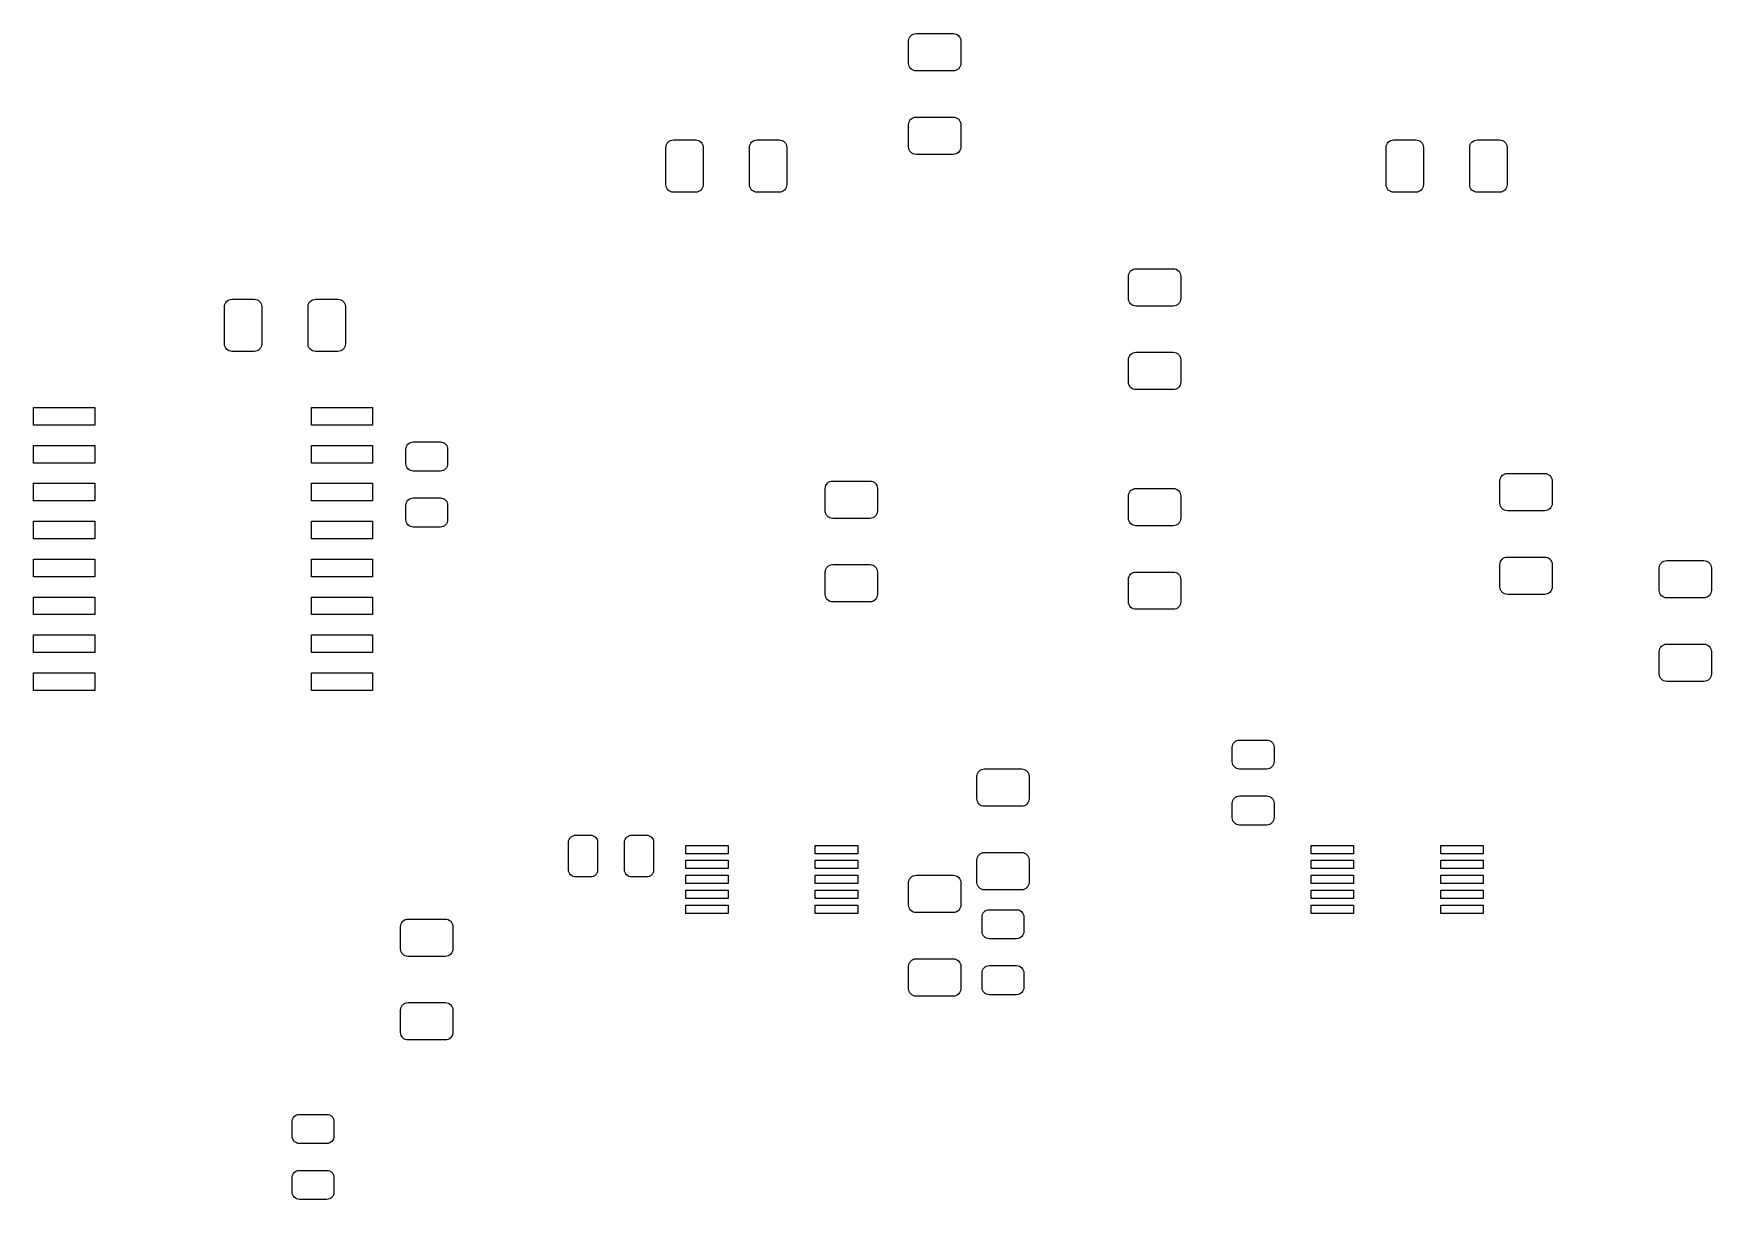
# Model space of a CAD drawing. Extents: x 128.6 to 184.8, y -110.1 to -71.
import ezdxf

# ---------------------------------------------------------------- set-up
doc = ezdxf.new("R2010")
doc.units = 0
doc.layers.add('BLACK', color=7, linetype='CONTINUOUS')

msp = doc.modelspace()

# ---------------------------------------------------------------- linework, layer by layer
at = {"layer": 'BLACK', "linetype": 'CONTINUOUS'}
for p, q in [((157.875, -71.247), (157.88, -71.1982)), ((157.875, -71.997), (157.875, -71.247)), ((157.88, -71.1982), (157.894, -71.1513)), ((157.894, -71.1513), (157.917, -71.1081)), ((157.917, -71.1081), (157.948, -71.0702)), ((157.948, -71.0702), (157.986, -71.0391)), ((157.986, -71.0391), (158.029, -71.016)), ((158.029, -71.016), (158.076, -71.0018)), ((158.076, -71.0018), (158.125, -70.997)), ((158.125, -70.997), (159.375, -70.997)), ((159.375, -70.997), (159.424, -71.0018)), ((159.424, -71.0018), (159.471, -71.016)), ((159.471, -71.016), (159.514, -71.0391)), ((159.514, -71.0391), (159.552, -71.0702)), ((159.552, -71.0702), (159.583, -71.1081)), ((159.583, -71.1081), (159.606, -71.1513)), ((159.606, -71.1513), (159.62, -71.1982)), ((159.62, -71.1982), (159.625, -71.247)), ((159.625, -71.247), (159.625, -71.997)), ((157.88, -72.0458), (157.875, -71.997)), ((157.894, -72.0927), (157.88, -72.0458)), ((157.917, -72.1359), (157.894, -72.0927)), ((157.948, -72.1738), (157.917, -72.1359)), ((157.986, -72.2049), (157.948, -72.1738)), ((158.029, -72.228), (157.986, -72.2049)), ((158.076, -72.2422), (158.029, -72.228)), ((158.125, -72.247), (158.076, -72.2422)), ((159.375, -72.247), (158.125, -72.247)), ((159.424, -72.2422), (159.375, -72.247)), ((159.471, -72.228), (159.424, -72.2422)), ((159.514, -72.2049), (159.471, -72.228)), ((159.552, -72.1738), (159.514, -72.2049)), ((159.583, -72.1359), (159.552, -72.1738)), ((159.606, -72.0927), (159.583, -72.1359)), ((159.62, -72.0458), (159.606, -72.0927)), ((159.625, -71.997), (159.62, -72.0458)), ((157.875, -74.047), (157.88, -73.9982)), ((157.875, -74.797), (157.875, -74.047)), ((157.88, -73.9982), (157.894, -73.9513)), ((157.894, -73.9513), (157.917, -73.9081)), ((157.917, -73.9081), (157.948, -73.8702)), ((157.948, -73.8702), (157.986, -73.8391)), ((157.986, -73.8391), (158.029, -73.816)), ((158.029, -73.816), (158.076, -73.8018)), ((158.076, -73.8018), (158.125, -73.797)), ((158.125, -73.797), (159.375, -73.797)), ((159.375, -73.797), (159.424, -73.8018)), ((159.424, -73.8018), (159.471, -73.816)), ((159.471, -73.816), (159.514, -73.8391)), ((159.514, -73.8391), (159.552, -73.8702)), ((159.552, -73.8702), (159.583, -73.9081)), ((159.583, -73.9081), (159.606, -73.9513)), ((159.606, -73.9513), (159.62, -73.9982)), ((159.62, -73.9982), (159.625, -74.047)), ((159.625, -74.047), (159.625, -74.797)), ((149.748, -74.7642), (149.762, -74.7173)), ((149.762, -74.7173), (149.785, -74.6741)), ((149.785, -74.6741), (149.816, -74.6362)), ((149.816, -74.6362), (149.854, -74.6051)), ((149.854, -74.6051), (149.897, -74.582)), ((149.897, -74.582), (149.944, -74.5678)), ((149.944, -74.5678), (149.993, -74.563)), ((149.993, -74.563), (150.743, -74.563)), ((150.743, -74.563), (150.792, -74.5678)), ((150.792, -74.5678), (150.839, -74.582)), ((150.839, -74.582), (150.882, -74.6051)), ((150.882, -74.6051), (150.92, -74.6362)), ((150.92, -74.6362), (150.951, -74.6741)), ((150.951, -74.6741), (150.974, -74.7173)), ((150.974, -74.7173), (150.988, -74.7642)), ((152.548, -74.7642), (152.562, -74.7173)), ((152.562, -74.7173), (152.585, -74.6741)), ((152.585, -74.6741), (152.616, -74.6362)), ((152.616, -74.6362), (152.654, -74.6051)), ((152.654, -74.6051), (152.697, -74.582)), ((152.697, -74.582), (152.744, -74.5678)), ((152.744, -74.5678), (152.793, -74.563)), ((152.793, -74.563), (153.543, -74.563)), ((153.543, -74.563), (153.592, -74.5678)), ((153.592, -74.5678), (153.639, -74.582)), ((153.639, -74.582), (153.682, -74.6051)), ((153.682, -74.6051), (153.72, -74.6362)), ((153.72, -74.6362), (153.751, -74.6741)), ((153.751, -74.6741), (153.774, -74.7173)), ((153.774, -74.7173), (153.788, -74.7642)), ((173.878, -74.7642), (173.892, -74.7173)), ((173.892, -74.7173), (173.915, -74.6741)), ((173.915, -74.6741), (173.946, -74.6362)), ((173.946, -74.6362), (173.984, -74.6051)), ((173.984, -74.6051), (174.027, -74.582)), ((174.027, -74.582), (174.074, -74.5678)), ((174.074, -74.5678), (174.123, -74.563)), ((174.123, -74.563), (174.873, -74.563)), ((174.873, -74.563), (174.922, -74.5678)), ((174.922, -74.5678), (174.969, -74.582)), ((174.969, -74.582), (175.012, -74.6051)), ((175.012, -74.6051), (175.05, -74.6362)), ((175.05, -74.6362), (175.081, -74.6741)), ((175.081, -74.6741), (175.104, -74.7173)), ((175.104, -74.7173), (175.118, -74.7642)), ((176.678, -74.7642), (176.692, -74.7173)), ((176.692, -74.7173), (176.715, -74.6741)), ((176.715, -74.6741), (176.746, -74.6362)), ((176.746, -74.6362), (176.784, -74.6051)), ((176.784, -74.6051), (176.827, -74.582)), ((176.827, -74.582), (176.874, -74.5678)), ((176.874, -74.5678), (176.923, -74.563)), ((176.923, -74.563), (177.673, -74.563)), ((177.673, -74.563), (177.722, -74.5678)), ((177.722, -74.5678), (177.769, -74.582)), ((177.769, -74.582), (177.812, -74.6051)), ((177.812, -74.6051), (177.85, -74.6362)), ((177.85, -74.6362), (177.881, -74.6741)), ((177.881, -74.6741), (177.904, -74.7173)), ((177.904, -74.7173), (177.918, -74.7642)), ((149.743, -74.813), (149.748, -74.7642)), ((149.743, -76.063), (149.743, -74.813)), ((150.988, -74.7642), (150.993, -74.813)), ((150.993, -74.813), (150.993, -76.063)), ((152.543, -74.813), (152.548, -74.7642)), ((152.543, -76.063), (152.543, -74.813)), ((153.788, -74.7642), (153.793, -74.813)), ((153.793, -74.813), (153.793, -76.063)), ((157.88, -74.8458), (157.875, -74.797)), ((157.894, -74.8927), (157.88, -74.8458)), ((157.917, -74.9359), (157.894, -74.8927)), ((157.948, -74.9738), (157.917, -74.9359)), ((157.986, -75.0049), (157.948, -74.9738)), ((158.029, -75.028), (157.986, -75.0049)), ((158.076, -75.0422), (158.029, -75.028)), ((158.125, -75.047), (158.076, -75.0422)), ((159.375, -75.047), (158.125, -75.047)), ((159.424, -75.0422), (159.375, -75.047)), ((159.471, -75.028), (159.424, -75.0422)), ((159.514, -75.0049), (159.471, -75.028)), ((159.552, -74.9738), (159.514, -75.0049)), ((159.583, -74.9359), (159.552, -74.9738)), ((159.606, -74.8927), (159.583, -74.9359)), ((159.62, -74.8458), (159.606, -74.8927)), ((159.625, -74.797), (159.62, -74.8458)), ((173.873, -74.813), (173.878, -74.7642)), ((173.873, -76.063), (173.873, -74.813)), ((175.118, -74.7642), (175.123, -74.813)), ((175.123, -74.813), (175.123, -76.063)), ((176.673, -74.813), (176.678, -74.7642)), ((176.673, -76.063), (176.673, -74.813)), ((177.918, -74.7642), (177.923, -74.813)), ((177.923, -74.813), (177.923, -76.063)), ((149.748, -76.1118), (149.743, -76.063)), ((149.762, -76.1587), (149.748, -76.1118)), ((149.785, -76.2019), (149.762, -76.1587)), ((149.816, -76.2398), (149.785, -76.2019)), ((149.854, -76.2709), (149.816, -76.2398)), ((149.897, -76.294), (149.854, -76.2709)), ((149.944, -76.3082), (149.897, -76.294)), ((149.993, -76.313), (149.944, -76.3082)), ((150.743, -76.313), (149.993, -76.313)), ((150.792, -76.3082), (150.743, -76.313)), ((150.839, -76.294), (150.792, -76.3082)), ((150.882, -76.2709), (150.839, -76.294)), ((150.92, -76.2398), (150.882, -76.2709)), ((150.951, -76.2019), (150.92, -76.2398)), ((150.974, -76.1587), (150.951, -76.2019)), ((150.988, -76.1118), (150.974, -76.1587)), ((150.993, -76.063), (150.988, -76.1118)), ((152.548, -76.1118), (152.543, -76.063)), ((152.562, -76.1587), (152.548, -76.1118)), ((152.585, -76.2019), (152.562, -76.1587)), ((152.616, -76.2398), (152.585, -76.2019)), ((152.654, -76.2709), (152.616, -76.2398)), ((152.697, -76.294), (152.654, -76.2709)), ((152.744, -76.3082), (152.697, -76.294)), ((152.793, -76.313), (152.744, -76.3082)), ((153.543, -76.313), (152.793, -76.313)), ((153.592, -76.3082), (153.543, -76.313)), ((153.639, -76.294), (153.592, -76.3082)), ((153.682, -76.2709), (153.639, -76.294)), ((153.72, -76.2398), (153.682, -76.2709)), ((153.751, -76.2019), (153.72, -76.2398)), ((153.774, -76.1587), (153.751, -76.2019)), ((153.788, -76.1118), (153.774, -76.1587)), ((153.793, -76.063), (153.788, -76.1118)), ((173.878, -76.1118), (173.873, -76.063)), ((173.892, -76.1587), (173.878, -76.1118)), ((173.915, -76.2019), (173.892, -76.1587)), ((173.946, -76.2398), (173.915, -76.2019)), ((173.984, -76.2709), (173.946, -76.2398)), ((174.027, -76.294), (173.984, -76.2709)), ((174.074, -76.3082), (174.027, -76.294)), ((174.123, -76.313), (174.074, -76.3082)), ((174.873, -76.313), (174.123, -76.313)), ((174.922, -76.3082), (174.873, -76.313)), ((174.969, -76.294), (174.922, -76.3082)), ((175.012, -76.2709), (174.969, -76.294)), ((175.05, -76.2398), (175.012, -76.2709)), ((175.081, -76.2019), (175.05, -76.2398)), ((175.104, -76.1587), (175.081, -76.2019)), ((175.118, -76.1118), (175.104, -76.1587)), ((175.123, -76.063), (175.118, -76.1118)), ((176.678, -76.1118), (176.673, -76.063)), ((176.692, -76.1587), (176.678, -76.1118)), ((176.715, -76.2019), (176.692, -76.1587)), ((176.746, -76.2398), (176.715, -76.2019)), ((176.784, -76.2709), (176.746, -76.2398)), ((176.827, -76.294), (176.784, -76.2709)), ((176.874, -76.3082), (176.827, -76.294)), ((176.923, -76.313), (176.874, -76.3082)), ((177.673, -76.313), (176.923, -76.313)), ((177.722, -76.3082), (177.673, -76.313)), ((177.769, -76.294), (177.722, -76.3082)), ((177.812, -76.2709), (177.769, -76.294)), ((177.85, -76.2398), (177.812, -76.2709)), ((177.881, -76.2019), (177.85, -76.2398)), ((177.904, -76.1587), (177.881, -76.2019)), ((177.918, -76.1118), (177.904, -76.1587)), ((177.923, -76.063), (177.918, -76.1118)), ((165.241, -79.127), (165.246, -79.0782)), ((165.241, -79.877), (165.241, -79.127)), ((165.246, -79.0782), (165.26, -79.0313)), ((165.26, -79.0313), (165.283, -78.9881)), ((165.283, -78.9881), (165.314, -78.9502)), ((165.314, -78.9502), (165.352, -78.9191)), ((165.352, -78.9191), (165.395, -78.896)), ((165.395, -78.896), (165.442, -78.8818)), ((165.442, -78.8818), (165.491, -78.877)), ((165.491, -78.877), (166.741, -78.877)), ((166.741, -78.877), (166.79, -78.8818)), ((166.79, -78.8818), (166.837, -78.896)), ((166.837, -78.896), (166.88, -78.9191)), ((166.88, -78.9191), (166.918, -78.9502)), ((166.918, -78.9502), (166.949, -78.9881)), ((166.949, -78.9881), (166.972, -79.0313)), ((166.972, -79.0313), (166.986, -79.0782)), ((166.986, -79.0782), (166.991, -79.127)), ((166.991, -79.127), (166.991, -79.877)), ((134.955, -80.147), (134.96, -80.0982)), ((134.955, -81.397), (134.955, -80.147)), ((134.96, -80.0982), (134.974, -80.0513)), ((134.974, -80.0513), (134.997, -80.0081)), ((134.997, -80.0081), (135.028, -79.9702)), ((135.028, -79.9702), (135.066, -79.9391)), ((135.066, -79.9391), (135.109, -79.916)), ((135.109, -79.916), (135.156, -79.9018)), ((135.156, -79.9018), (135.205, -79.897)), ((135.205, -79.897), (135.955, -79.897)), ((135.955, -79.897), (136.004, -79.9018)), ((136.004, -79.9018), (136.051, -79.916)), ((136.051, -79.916), (136.094, -79.9391)), ((136.094, -79.9391), (136.132, -79.9702)), ((136.132, -79.9702), (136.163, -80.0081)), ((136.163, -80.0081), (136.186, -80.0513)), ((136.186, -80.0513), (136.2, -80.0982)), ((136.2, -80.0982), (136.205, -80.147)), ((136.205, -80.147), (136.205, -81.397)), ((137.755, -80.147), (137.76, -80.0982)), ((137.755, -81.397), (137.755, -80.147)), ((137.76, -80.0982), (137.774, -80.0513)), ((137.774, -80.0513), (137.797, -80.0081)), ((137.797, -80.0081), (137.828, -79.9702)), ((137.828, -79.9702), (137.866, -79.9391)), ((137.866, -79.9391), (137.909, -79.916)), ((137.909, -79.916), (137.956, -79.9018)), ((137.956, -79.9018), (138.005, -79.897)), ((138.005, -79.897), (138.755, -79.897)), ((138.755, -79.897), (138.804, -79.9018)), ((138.804, -79.9018), (138.851, -79.916)), ((138.851, -79.916), (138.894, -79.9391)), ((138.894, -79.9391), (138.932, -79.9702)), ((138.932, -79.9702), (138.963, -80.0081)), ((138.963, -80.0081), (138.986, -80.0513)), ((138.986, -80.0513), (139, -80.0982)), ((139, -80.0982), (139.005, -80.147)), ((139.005, -80.147), (139.005, -81.397)), ((165.246, -79.9258), (165.241, -79.877)), ((165.26, -79.9727), (165.246, -79.9258)), ((165.283, -80.0159), (165.26, -79.9727)), ((165.314, -80.0538), (165.283, -80.0159)), ((165.352, -80.0849), (165.314, -80.0538)), ((165.395, -80.108), (165.352, -80.0849)), ((165.442, -80.1222), (165.395, -80.108)), ((165.491, -80.127), (165.442, -80.1222)), ((166.741, -80.127), (165.491, -80.127)), ((166.79, -80.1222), (166.741, -80.127)), ((166.837, -80.108), (166.79, -80.1222)), ((166.88, -80.0849), (166.837, -80.108)), ((166.918, -80.0538), (166.88, -80.0849)), ((166.949, -80.0159), (166.918, -80.0538)), ((166.972, -79.9727), (166.949, -80.0159)), ((166.986, -79.9258), (166.972, -79.9727)), ((166.991, -79.877), (166.986, -79.9258)), ((134.96, -81.4458), (134.955, -81.397)), ((134.974, -81.4927), (134.96, -81.4458)), ((134.997, -81.5359), (134.974, -81.4927)), ((136.186, -81.4927), (136.163, -81.5359)), ((136.2, -81.4458), (136.186, -81.4927)), ((136.205, -81.397), (136.2, -81.4458)), ((137.76, -81.4458), (137.755, -81.397)), ((137.774, -81.4927), (137.76, -81.4458)), ((137.797, -81.5359), (137.774, -81.4927)), ((138.986, -81.4927), (138.963, -81.5359)), ((139, -81.4458), (138.986, -81.4927)), ((139.005, -81.397), (139, -81.4458)), ((135.028, -81.5738), (134.997, -81.5359)), ((135.066, -81.6049), (135.028, -81.5738)), ((135.109, -81.628), (135.066, -81.6049)), ((135.156, -81.6422), (135.109, -81.628)), ((135.205, -81.647), (135.156, -81.6422)), ((135.955, -81.647), (135.205, -81.647)), ((136.004, -81.6422), (135.955, -81.647)), ((136.051, -81.628), (136.004, -81.6422)), ((136.094, -81.6049), (136.051, -81.628)), ((136.132, -81.5738), (136.094, -81.6049)), ((136.163, -81.5359), (136.132, -81.5738)), ((137.828, -81.5738), (137.797, -81.5359)), ((137.866, -81.6049), (137.828, -81.5738)), ((137.909, -81.628), (137.866, -81.6049)), ((137.956, -81.6422), (137.909, -81.628)), ((138.005, -81.647), (137.956, -81.6422)), ((138.755, -81.647), (138.005, -81.647)), ((138.804, -81.6422), (138.755, -81.647)), ((138.851, -81.628), (138.804, -81.6422)), ((138.894, -81.6049), (138.851, -81.628)), ((138.932, -81.5738), (138.894, -81.6049)), ((138.963, -81.5359), (138.932, -81.5738)), ((165.241, -81.927), (165.246, -81.8782)), ((165.241, -82.677), (165.241, -81.927)), ((165.246, -81.8782), (165.26, -81.8313)), ((165.26, -81.8313), (165.283, -81.7881)), ((165.283, -81.7881), (165.314, -81.7502)), ((165.314, -81.7502), (165.352, -81.7191)), ((165.352, -81.7191), (165.395, -81.696)), ((165.395, -81.696), (165.442, -81.6818)), ((165.442, -81.6818), (165.491, -81.677)), ((165.491, -81.677), (166.741, -81.677)), ((166.741, -81.677), (166.79, -81.6818)), ((166.79, -81.6818), (166.837, -81.696)), ((166.837, -81.696), (166.88, -81.7191)), ((166.88, -81.7191), (166.918, -81.7502)), ((166.918, -81.7502), (166.949, -81.7881)), ((166.949, -81.7881), (166.972, -81.8313)), ((166.972, -81.8313), (166.986, -81.8782)), ((166.986, -81.8782), (166.991, -81.927)), ((166.991, -81.927), (166.991, -82.677)), ((165.246, -82.7258), (165.241, -82.677)), ((165.26, -82.7727), (165.246, -82.7258)), ((165.283, -82.8159), (165.26, -82.7727)), ((165.314, -82.8538), (165.283, -82.8159)), ((165.352, -82.8849), (165.314, -82.8538)), ((165.395, -82.908), (165.352, -82.8849)), ((165.442, -82.9222), (165.395, -82.908)), ((165.491, -82.927), (165.442, -82.9222)), ((166.741, -82.927), (165.491, -82.927)), ((166.79, -82.9222), (166.741, -82.927)), ((166.837, -82.908), (166.79, -82.9222)), ((166.88, -82.8849), (166.837, -82.908)), ((166.918, -82.8538), (166.88, -82.8849)), ((166.949, -82.8159), (166.918, -82.8538)), ((166.972, -82.7727), (166.949, -82.8159)), ((166.986, -82.7258), (166.972, -82.7727)), ((166.991, -82.677), (166.986, -82.7258)), ((128.559, -84.115), (128.559, -83.525)), ((128.559, -83.525), (130.609, -83.525)), ((130.609, -83.525), (130.609, -84.115)), ((137.869, -84.115), (137.869, -83.525)), ((137.869, -83.525), (139.919, -83.525)), ((139.919, -83.525), (139.919, -84.115)), ((130.609, -84.115), (128.559, -84.115)), ((139.919, -84.115), (137.869, -84.115)), ((128.559, -85.385), (128.559, -84.795)), ((128.559, -84.795), (130.609, -84.795)), ((130.609, -84.795), (130.609, -85.385)), ((137.869, -85.385), (137.869, -84.795)), ((137.869, -84.795), (139.919, -84.795)), ((139.919, -84.795), (139.919, -85.385)), ((141.032, -84.9248), (141.037, -84.8772)), ((141.037, -84.8772), (141.051, -84.8315)), ((141.051, -84.8315), (141.073, -84.7893)), ((141.073, -84.7893), (141.103, -84.7524)), ((141.103, -84.7524), (141.14, -84.7221)), ((141.14, -84.7221), (141.182, -84.6996)), ((141.182, -84.6996), (141.228, -84.6857)), ((141.228, -84.6857), (141.276, -84.681)), ((141.276, -84.681), (142.188, -84.681)), ((142.188, -84.681), (142.236, -84.6857)), ((142.236, -84.6857), (142.282, -84.6996)), ((142.282, -84.6996), (142.324, -84.7221)), ((142.324, -84.7221), (142.361, -84.7524)), ((142.361, -84.7524), (142.391, -84.7893)), ((142.391, -84.7893), (142.413, -84.8315)), ((142.413, -84.8315), (142.427, -84.8772)), ((142.427, -84.8772), (142.432, -84.9248)), ((130.609, -85.385), (128.559, -85.385)), ((139.919, -85.385), (137.869, -85.385)), ((141.032, -85.4123), (141.032, -84.9248)), ((141.037, -85.4598), (141.032, -85.4123)), ((142.432, -85.4123), (142.427, -85.4598)), ((142.432, -84.9248), (142.432, -85.4123)), ((141.051, -85.5055), (141.037, -85.4598)), ((141.073, -85.5477), (141.051, -85.5055)), ((141.103, -85.5846), (141.073, -85.5477)), ((141.14, -85.6149), (141.103, -85.5846)), ((141.182, -85.6374), (141.14, -85.6149)), ((141.228, -85.6513), (141.182, -85.6374)), ((141.276, -85.656), (141.228, -85.6513)), ((142.188, -85.656), (141.276, -85.656)), ((142.236, -85.6513), (142.188, -85.656)), ((142.282, -85.6374), (142.236, -85.6513)), ((142.324, -85.6149), (142.282, -85.6374)), ((142.361, -85.5846), (142.324, -85.6149)), ((142.391, -85.5477), (142.361, -85.5846)), ((142.413, -85.5055), (142.391, -85.5477)), ((142.427, -85.4598), (142.413, -85.5055)), ((155.235, -86.008), (155.282, -85.9938)), ((155.282, -85.9938), (155.331, -85.989)), ((155.331, -85.989), (156.581, -85.989)), ((156.581, -85.989), (156.63, -85.9938)), ((156.63, -85.9938), (156.677, -86.008)), ((177.687, -85.985), (177.692, -85.9362)), ((177.687, -86.735), (177.687, -85.985)), ((177.692, -85.9362), (177.706, -85.8893)), ((177.706, -85.8893), (177.729, -85.8461)), ((177.729, -85.8461), (177.76, -85.8082)), ((177.76, -85.8082), (177.798, -85.7771)), ((177.798, -85.7771), (177.841, -85.754)), ((177.841, -85.754), (177.888, -85.7398)), ((177.888, -85.7398), (177.937, -85.735)), ((177.937, -85.735), (179.187, -85.735)), ((179.187, -85.735), (179.236, -85.7398)), ((179.236, -85.7398), (179.283, -85.754)), ((179.283, -85.754), (179.326, -85.7771)), ((179.326, -85.7771), (179.364, -85.8082)), ((179.364, -85.8082), (179.395, -85.8461)), ((179.395, -85.8461), (179.418, -85.8893)), ((179.418, -85.8893), (179.432, -85.9362)), ((179.432, -85.9362), (179.437, -85.985)), ((179.437, -85.985), (179.437, -86.735)), ((128.559, -86.655), (128.559, -86.065)), ((128.559, -86.065), (130.609, -86.065)), ((130.609, -86.065), (130.609, -86.655)), ((137.869, -86.655), (137.869, -86.065)), ((137.869, -86.065), (139.919, -86.065)), ((139.919, -86.065), (139.919, -86.655)), ((141.182, -86.5746), (141.228, -86.5607)), ((141.228, -86.5607), (141.276, -86.556)), ((141.276, -86.556), (142.188, -86.556)), ((142.188, -86.556), (142.236, -86.5607)), ((142.236, -86.5607), (142.282, -86.5746)), ((155.081, -86.239), (155.086, -86.1902)), ((155.081, -86.989), (155.081, -86.239)), ((155.086, -86.1902), (155.1, -86.1433)), ((155.1, -86.1433), (155.123, -86.1001)), ((155.123, -86.1001), (155.154, -86.0622)), ((155.154, -86.0622), (155.192, -86.0311)), ((155.192, -86.0311), (155.235, -86.008)), ((156.677, -86.008), (156.72, -86.0311)), ((156.72, -86.0311), (156.758, -86.0622)), ((156.758, -86.0622), (156.789, -86.1001)), ((156.789, -86.1001), (156.812, -86.1433)), ((156.812, -86.1433), (156.826, -86.1902)), ((156.826, -86.1902), (156.831, -86.239)), ((156.831, -86.239), (156.831, -86.989)), ((165.241, -86.487), (165.246, -86.4382)), ((165.241, -87.237), (165.241, -86.487)), ((165.246, -86.4382), (165.26, -86.3913)), ((165.26, -86.3913), (165.283, -86.3481)), ((165.283, -86.3481), (165.314, -86.3102)), ((165.314, -86.3102), (165.352, -86.2791)), ((165.352, -86.2791), (165.395, -86.256)), ((165.395, -86.256), (165.442, -86.2418)), ((165.442, -86.2418), (165.491, -86.237)), ((165.491, -86.237), (166.741, -86.237)), ((166.741, -86.237), (166.79, -86.2418)), ((166.79, -86.2418), (166.837, -86.256)), ((166.837, -86.256), (166.88, -86.2791)), ((166.88, -86.2791), (166.918, -86.3102)), ((166.918, -86.3102), (166.949, -86.3481)), ((166.949, -86.3481), (166.972, -86.3913)), ((166.972, -86.3913), (166.986, -86.4382)), ((166.986, -86.4382), (166.991, -86.487)), ((166.991, -86.487), (166.991, -87.237)), ((130.609, -86.655), (128.559, -86.655)), ((139.919, -86.655), (137.869, -86.655)), ((141.032, -86.7998), (141.037, -86.7522)), ((141.032, -87.2873), (141.032, -86.7998)), ((141.037, -86.7522), (141.051, -86.7065)), ((141.051, -86.7065), (141.073, -86.6643)), ((141.073, -86.6643), (141.103, -86.6274)), ((141.103, -86.6274), (141.14, -86.5971)), ((141.14, -86.5971), (141.182, -86.5746)), ((142.282, -86.5746), (142.324, -86.5971)), ((142.324, -86.5971), (142.361, -86.6274)), ((142.361, -86.6274), (142.391, -86.6643)), ((142.391, -86.6643), (142.413, -86.7065)), ((142.413, -86.7065), (142.427, -86.7522)), ((142.427, -86.7522), (142.432, -86.7998)), ((142.432, -86.7998), (142.432, -87.2873)), ((155.086, -87.0378), (155.081, -86.989)), ((155.1, -87.0847), (155.086, -87.0378)), ((155.123, -87.1279), (155.1, -87.0847)), ((155.154, -87.1658), (155.123, -87.1279)), ((156.789, -87.1279), (156.758, -87.1658)), ((156.812, -87.0847), (156.789, -87.1279)), ((156.826, -87.0378), (156.812, -87.0847)), ((156.831, -86.989), (156.826, -87.0378)), ((177.692, -86.7838), (177.687, -86.735)), ((177.706, -86.8307), (177.692, -86.7838)), ((177.729, -86.8739), (177.706, -86.8307)), ((177.76, -86.9118), (177.729, -86.8739)), ((177.798, -86.9429), (177.76, -86.9118)), ((177.841, -86.966), (177.798, -86.9429)), ((177.888, -86.9802), (177.841, -86.966)), ((177.937, -86.985), (177.888, -86.9802)), ((179.187, -86.985), (177.937, -86.985)), ((179.236, -86.9802), (179.187, -86.985)), ((179.283, -86.966), (179.236, -86.9802)), ((179.326, -86.9429), (179.283, -86.966)), ((179.364, -86.9118), (179.326, -86.9429)), ((179.395, -86.8739), (179.364, -86.9118)), ((179.418, -86.8307), (179.395, -86.8739)), ((179.432, -86.7838), (179.418, -86.8307)), ((179.437, -86.735), (179.432, -86.7838)), ((128.559, -87.925), (128.559, -87.335)), ((128.559, -87.335), (130.609, -87.335)), ((130.609, -87.335), (130.609, -87.925)), ((137.869, -87.925), (137.869, -87.335)), ((137.869, -87.335), (139.919, -87.335)), ((139.919, -87.335), (139.919, -87.925)), ((141.037, -87.3348), (141.032, -87.2873)), ((141.051, -87.3805), (141.037, -87.3348)), ((141.073, -87.4227), (141.051, -87.3805)), ((141.103, -87.4596), (141.073, -87.4227)), ((141.14, -87.4899), (141.103, -87.4596)), ((141.182, -87.5124), (141.14, -87.4899)), ((141.228, -87.5263), (141.182, -87.5124)), ((141.276, -87.531), (141.228, -87.5263)), ((142.188, -87.531), (141.276, -87.531)), ((142.236, -87.5263), (142.188, -87.531)), ((142.282, -87.5124), (142.236, -87.5263)), ((142.324, -87.4899), (142.282, -87.5124)), ((142.361, -87.4596), (142.324, -87.4899)), ((142.391, -87.4227), (142.361, -87.4596)), ((142.413, -87.3805), (142.391, -87.4227)), ((142.427, -87.3348), (142.413, -87.3805)), ((142.432, -87.2873), (142.427, -87.3348)), ((155.192, -87.1969), (155.154, -87.1658)), ((155.235, -87.22), (155.192, -87.1969)), ((155.282, -87.2342), (155.235, -87.22)), ((155.331, -87.239), (155.282, -87.2342)), ((156.581, -87.239), (155.331, -87.239)), ((156.63, -87.2342), (156.581, -87.239)), ((156.677, -87.22), (156.63, -87.2342)), ((156.72, -87.1969), (156.677, -87.22)), ((156.758, -87.1658), (156.72, -87.1969)), ((165.246, -87.2858), (165.241, -87.237)), ((165.26, -87.3327), (165.246, -87.2858)), ((165.283, -87.3759), (165.26, -87.3327)), ((165.314, -87.4138), (165.283, -87.3759)), ((165.352, -87.4449), (165.314, -87.4138)), ((165.395, -87.468), (165.352, -87.4449)), ((165.442, -87.4822), (165.395, -87.468)), ((165.491, -87.487), (165.442, -87.4822)), ((166.741, -87.487), (165.491, -87.487)), ((166.79, -87.4822), (166.741, -87.487)), ((166.837, -87.468), (166.79, -87.4822)), ((166.88, -87.4449), (166.837, -87.468)), ((166.918, -87.4138), (166.88, -87.4449)), ((166.949, -87.3759), (166.918, -87.4138)), ((166.972, -87.3327), (166.949, -87.3759)), ((166.986, -87.2858), (166.972, -87.3327)), ((166.991, -87.237), (166.986, -87.2858)), ((130.609, -87.925), (128.559, -87.925)), ((139.919, -87.925), (137.869, -87.925)), ((128.559, -89.195), (128.559, -88.605)), ((128.559, -88.605), (130.609, -88.605)), ((130.609, -88.605), (130.609, -89.195)), ((137.869, -89.195), (137.869, -88.605)), ((137.869, -88.605), (139.919, -88.605)), ((139.919, -88.605), (139.919, -89.195)), ((155.192, -88.8311), (155.235, -88.808)), ((155.235, -88.808), (155.282, -88.7938)), ((155.282, -88.7938), (155.331, -88.789)), ((155.331, -88.789), (156.581, -88.789)), ((156.581, -88.789), (156.63, -88.7938)), ((156.63, -88.7938), (156.677, -88.808)), ((156.677, -88.808), (156.72, -88.8311)), ((177.687, -88.785), (177.692, -88.7362)), ((177.687, -89.535), (177.687, -88.785)), ((177.692, -88.7362), (177.706, -88.6893)), ((177.706, -88.6893), (177.729, -88.6461)), ((177.729, -88.6461), (177.76, -88.6082)), ((177.76, -88.6082), (177.798, -88.5771)), ((177.798, -88.5771), (177.841, -88.554)), ((177.841, -88.554), (177.888, -88.5398)), ((177.888, -88.5398), (177.937, -88.535)), ((177.937, -88.535), (179.187, -88.535)), ((179.187, -88.535), (179.236, -88.5398)), ((179.236, -88.5398), (179.283, -88.554)), ((179.283, -88.554), (179.326, -88.5771)), ((179.326, -88.5771), (179.364, -88.6082)), ((179.364, -88.6082), (179.395, -88.6461)), ((179.395, -88.6461), (179.418, -88.6893)), ((179.418, -88.6893), (179.432, -88.7362)), ((179.432, -88.7362), (179.437, -88.785)), ((179.437, -88.785), (179.437, -89.535)), ((183.026, -88.8542), (183.04, -88.8073)), ((183.04, -88.8073), (183.063, -88.7641)), ((183.063, -88.7641), (183.094, -88.7262)), ((183.094, -88.7262), (183.132, -88.6951)), ((183.132, -88.6951), (183.175, -88.672)), ((183.175, -88.672), (183.222, -88.6578)), ((183.222, -88.6578), (183.271, -88.653)), ((183.271, -88.653), (184.521, -88.653)), ((184.521, -88.653), (184.57, -88.6578)), ((184.57, -88.6578), (184.617, -88.672)), ((184.617, -88.672), (184.66, -88.6951)), ((184.66, -88.6951), (184.698, -88.7262)), ((184.698, -88.7262), (184.729, -88.7641)), ((184.729, -88.7641), (184.752, -88.8073)), ((184.752, -88.8073), (184.766, -88.8542)), ((130.609, -89.195), (128.559, -89.195)), ((139.919, -89.195), (137.869, -89.195)), ((155.081, -89.039), (155.086, -88.9902)), ((155.081, -89.789), (155.081, -89.039)), ((155.086, -88.9902), (155.1, -88.9433)), ((155.1, -88.9433), (155.123, -88.9001)), ((155.123, -88.9001), (155.154, -88.8622)), ((155.154, -88.8622), (155.192, -88.8311)), ((156.72, -88.8311), (156.758, -88.8622)), ((156.758, -88.8622), (156.789, -88.9001)), ((156.789, -88.9001), (156.812, -88.9433)), ((156.812, -88.9433), (156.826, -88.9902)), ((156.826, -88.9902), (156.831, -89.039)), ((156.831, -89.039), (156.831, -89.789)), ((165.241, -89.287), (165.246, -89.2382)), ((165.241, -90.037), (165.241, -89.287)), ((165.246, -89.2382), (165.26, -89.1913)), ((165.26, -89.1913), (165.283, -89.1481)), ((165.283, -89.1481), (165.314, -89.1102)), ((165.314, -89.1102), (165.352, -89.0791)), ((165.352, -89.0791), (165.395, -89.056)), ((165.395, -89.056), (165.442, -89.0418)), ((165.442, -89.0418), (165.491, -89.037)), ((165.491, -89.037), (166.741, -89.037)), ((166.741, -89.037), (166.79, -89.0418)), ((166.79, -89.0418), (166.837, -89.056)), ((166.837, -89.056), (166.88, -89.0791)), ((166.88, -89.0791), (166.918, -89.1102)), ((166.918, -89.1102), (166.949, -89.1481)), ((166.949, -89.1481), (166.972, -89.1913)), ((166.972, -89.1913), (166.986, -89.2382)), ((166.986, -89.2382), (166.991, -89.287)), ((166.991, -89.287), (166.991, -90.037)), ((183.021, -88.903), (183.026, -88.8542)), ((183.021, -89.653), (183.021, -88.903)), ((184.766, -88.8542), (184.771, -88.903)), ((184.771, -88.903), (184.771, -89.653)), ((128.559, -90.465), (128.559, -89.875)), ((128.559, -89.875), (130.609, -89.875)), ((130.609, -89.875), (130.609, -90.465)), ((137.869, -90.465), (137.869, -89.875)), ((137.869, -89.875), (139.919, -89.875)), ((139.919, -89.875), (139.919, -90.465)), ((155.086, -89.8378), (155.081, -89.789)), ((155.1, -89.8847), (155.086, -89.8378)), ((155.123, -89.9279), (155.1, -89.8847)), ((155.154, -89.9658), (155.123, -89.9279)), ((156.789, -89.9279), (156.758, -89.9658)), ((156.812, -89.8847), (156.789, -89.9279)), ((156.826, -89.8378), (156.812, -89.8847)), ((156.831, -89.789), (156.826, -89.8378)), ((177.692, -89.5838), (177.687, -89.535)), ((177.706, -89.6307), (177.692, -89.5838)), ((177.729, -89.6739), (177.706, -89.6307)), ((177.76, -89.7118), (177.729, -89.6739)), ((177.798, -89.7429), (177.76, -89.7118)), ((177.841, -89.766), (177.798, -89.7429)), ((177.888, -89.7802), (177.841, -89.766)), ((177.937, -89.785), (177.888, -89.7802)), ((179.187, -89.785), (177.937, -89.785)), ((179.236, -89.7802), (179.187, -89.785)), ((179.283, -89.766), (179.236, -89.7802)), ((179.326, -89.7429), (179.283, -89.766)), ((179.364, -89.7118), (179.326, -89.7429)), ((179.395, -89.6739), (179.364, -89.7118)), ((179.418, -89.6307), (179.395, -89.6739)), ((179.432, -89.5838), (179.418, -89.6307)), ((179.437, -89.535), (179.432, -89.5838)), ((183.026, -89.7018), (183.021, -89.653)), ((183.04, -89.7487), (183.026, -89.7018)), ((183.063, -89.7919), (183.04, -89.7487)), ((183.094, -89.8298), (183.063, -89.7919)), ((183.132, -89.8609), (183.094, -89.8298)), ((183.175, -89.884), (183.132, -89.8609)), ((183.222, -89.8982), (183.175, -89.884)), ((183.271, -89.903), (183.222, -89.8982)), ((184.521, -89.903), (183.271, -89.903)), ((184.57, -89.8982), (184.521, -89.903)), ((184.617, -89.884), (184.57, -89.8982)), ((184.66, -89.8609), (184.617, -89.884)), ((184.698, -89.8298), (184.66, -89.8609)), ((184.729, -89.7919), (184.698, -89.8298)), ((184.752, -89.7487), (184.729, -89.7919)), ((184.766, -89.7018), (184.752, -89.7487)), ((184.771, -89.653), (184.766, -89.7018)), ((130.609, -90.465), (128.559, -90.465)), ((139.919, -90.465), (137.869, -90.465)), ((155.192, -89.9969), (155.154, -89.9658)), ((155.235, -90.02), (155.192, -89.9969)), ((155.282, -90.0342), (155.235, -90.02)), ((155.331, -90.039), (155.282, -90.0342)), ((156.581, -90.039), (155.331, -90.039)), ((156.63, -90.0342), (156.581, -90.039)), ((156.677, -90.02), (156.63, -90.0342)), ((156.72, -89.9969), (156.677, -90.02)), ((156.758, -89.9658), (156.72, -89.9969)), ((165.246, -90.0858), (165.241, -90.037)), ((165.26, -90.1327), (165.246, -90.0858)), ((165.283, -90.1759), (165.26, -90.1327)), ((165.314, -90.2138), (165.283, -90.1759)), ((165.352, -90.2449), (165.314, -90.2138)), ((165.395, -90.268), (165.352, -90.2449)), ((165.442, -90.2822), (165.395, -90.268)), ((165.491, -90.287), (165.442, -90.2822)), ((166.741, -90.287), (165.491, -90.287)), ((166.79, -90.2822), (166.741, -90.287)), ((166.837, -90.268), (166.79, -90.2822)), ((166.88, -90.2449), (166.837, -90.268)), ((166.918, -90.2138), (166.88, -90.2449)), ((166.949, -90.1759), (166.918, -90.2138)), ((166.972, -90.1327), (166.949, -90.1759)), ((166.986, -90.0858), (166.972, -90.1327)), ((166.991, -90.037), (166.986, -90.0858)), ((128.559, -91.735), (128.559, -91.145)), ((128.559, -91.145), (130.609, -91.145)), ((130.609, -91.145), (130.609, -91.735)), ((137.869, -91.735), (137.869, -91.145)), ((137.869, -91.145), (139.919, -91.145)), ((139.919, -91.145), (139.919, -91.735)), ((183.026, -91.6542), (183.04, -91.6073)), ((183.04, -91.6073), (183.063, -91.5641)), ((183.063, -91.5641), (183.094, -91.5262)), ((183.094, -91.5262), (183.132, -91.4951)), ((183.132, -91.4951), (183.175, -91.472)), ((183.175, -91.472), (183.222, -91.4578)), ((183.222, -91.4578), (183.271, -91.453)), ((183.271, -91.453), (184.521, -91.453)), ((184.521, -91.453), (184.57, -91.4578)), ((184.57, -91.4578), (184.617, -91.472)), ((184.617, -91.472), (184.66, -91.4951)), ((184.66, -91.4951), (184.698, -91.5262)), ((184.698, -91.5262), (184.729, -91.5641)), ((184.729, -91.5641), (184.752, -91.6073)), ((184.752, -91.6073), (184.766, -91.6542)), ((130.609, -91.735), (128.559, -91.735)), ((139.919, -91.735), (137.869, -91.735)), ((183.021, -91.703), (183.026, -91.6542)), ((183.021, -92.453), (183.021, -91.703)), ((184.766, -91.6542), (184.771, -91.703)), ((184.771, -91.703), (184.771, -92.453)), ((128.559, -93.005), (128.559, -92.415)), ((128.559, -92.415), (130.609, -92.415)), ((130.609, -92.415), (130.609, -93.005)), ((137.869, -93.005), (137.869, -92.415)), ((137.869, -92.415), (139.919, -92.415)), ((139.919, -92.415), (139.919, -93.005)), ((183.026, -92.5018), (183.021, -92.453)), ((183.04, -92.5487), (183.026, -92.5018)), ((183.063, -92.5919), (183.04, -92.5487)), ((183.094, -92.6298), (183.063, -92.5919)), ((183.132, -92.6609), (183.094, -92.6298)), ((183.175, -92.684), (183.132, -92.6609)), ((183.222, -92.6982), (183.175, -92.684)), ((183.271, -92.703), (183.222, -92.6982)), ((184.521, -92.703), (183.271, -92.703)), ((184.57, -92.6982), (184.521, -92.703)), ((184.617, -92.684), (184.57, -92.6982)), ((184.66, -92.6609), (184.617, -92.684)), ((184.698, -92.6298), (184.66, -92.6609)), ((184.729, -92.5919), (184.698, -92.6298)), ((184.752, -92.5487), (184.729, -92.5919)), ((184.766, -92.5018), (184.752, -92.5487)), ((184.771, -92.453), (184.766, -92.5018)), ((130.609, -93.005), (128.559, -93.005)), ((139.919, -93.005), (137.869, -93.005)), ((168.718, -94.9093), (168.723, -94.8617)), ((168.718, -95.3967), (168.718, -94.9093)), ((168.723, -94.8617), (168.737, -94.816)), ((168.737, -94.816), (168.759, -94.7738)), ((168.759, -94.7738), (168.789, -94.7369)), ((168.789, -94.7369), (168.826, -94.7066)), ((168.826, -94.7066), (168.868, -94.6841)), ((168.868, -94.6841), (168.914, -94.6702)), ((168.914, -94.6702), (168.962, -94.6655)), ((168.962, -94.6655), (169.874, -94.6655)), ((169.874, -94.6655), (169.922, -94.6702)), ((169.922, -94.6702), (169.968, -94.6841)), ((169.968, -94.6841), (170.01, -94.7066)), ((170.01, -94.7066), (170.047, -94.7369)), ((170.047, -94.7369), (170.077, -94.7738)), ((170.077, -94.7738), (170.099, -94.816)), ((170.099, -94.816), (170.113, -94.8617)), ((170.113, -94.8617), (170.118, -94.9093)), ((170.118, -94.9093), (170.118, -95.3967)), ((168.723, -95.4443), (168.718, -95.3967)), ((168.737, -95.49), (168.723, -95.4443)), ((168.759, -95.5322), (168.737, -95.49)), ((168.789, -95.5691), (168.759, -95.5322)), ((170.077, -95.5322), (170.047, -95.5691)), ((170.099, -95.49), (170.077, -95.5322)), ((170.113, -95.4443), (170.099, -95.49)), ((170.118, -95.3967), (170.113, -95.4443)), ((160.161, -95.885), (160.166, -95.8362)), ((160.161, -96.635), (160.161, -95.885)), ((160.166, -95.8362), (160.18, -95.7893)), ((160.18, -95.7893), (160.203, -95.7461)), ((160.203, -95.7461), (160.234, -95.7082)), ((160.234, -95.7082), (160.272, -95.6771)), ((160.272, -95.6771), (160.315, -95.654)), ((160.315, -95.654), (160.362, -95.6398)), ((160.362, -95.6398), (160.411, -95.635)), ((160.411, -95.635), (161.661, -95.635)), ((161.661, -95.635), (161.71, -95.6398)), ((161.71, -95.6398), (161.757, -95.654)), ((161.757, -95.654), (161.8, -95.6771)), ((161.8, -95.6771), (161.838, -95.7082)), ((161.838, -95.7082), (161.869, -95.7461)), ((161.869, -95.7461), (161.892, -95.7893)), ((161.892, -95.7893), (161.906, -95.8362)), ((161.906, -95.8362), (161.911, -95.885)), ((161.911, -95.885), (161.911, -96.635)), ((168.826, -95.5994), (168.789, -95.5691)), ((168.868, -95.6219), (168.826, -95.5994)), ((168.914, -95.6358), (168.868, -95.6219)), ((168.962, -95.6405), (168.914, -95.6358)), ((169.874, -95.6405), (168.962, -95.6405)), ((169.922, -95.6358), (169.874, -95.6405)), ((169.968, -95.6219), (169.922, -95.6358)), ((170.01, -95.5994), (169.968, -95.6219)), ((170.047, -95.5691), (170.01, -95.5994)), ((160.166, -96.6838), (160.161, -96.635)), ((160.18, -96.7307), (160.166, -96.6838)), ((161.906, -96.6838), (161.892, -96.7307)), ((161.911, -96.635), (161.906, -96.6838)), ((168.737, -96.691), (168.759, -96.6488)), ((168.759, -96.6488), (168.789, -96.6119)), ((168.789, -96.6119), (168.826, -96.5816)), ((168.826, -96.5816), (168.868, -96.5591)), ((168.868, -96.5591), (168.914, -96.5452)), ((168.914, -96.5452), (168.962, -96.5405)), ((168.962, -96.5405), (169.874, -96.5405)), ((169.874, -96.5405), (169.922, -96.5452)), ((169.922, -96.5452), (169.968, -96.5591)), ((169.968, -96.5591), (170.01, -96.5816)), ((170.01, -96.5816), (170.047, -96.6119)), ((170.047, -96.6119), (170.077, -96.6488)), ((170.077, -96.6488), (170.099, -96.691)), ((160.203, -96.7739), (160.18, -96.7307)), ((160.234, -96.8118), (160.203, -96.7739)), ((160.272, -96.8429), (160.234, -96.8118)), ((160.315, -96.866), (160.272, -96.8429)), ((160.362, -96.8802), (160.315, -96.866)), ((160.411, -96.885), (160.362, -96.8802)), ((161.661, -96.885), (160.411, -96.885)), ((161.71, -96.8802), (161.661, -96.885)), ((161.757, -96.866), (161.71, -96.8802)), ((161.8, -96.8429), (161.757, -96.866)), ((161.838, -96.8118), (161.8, -96.8429)), ((161.869, -96.7739), (161.838, -96.8118)), ((161.892, -96.7307), (161.869, -96.7739)), ((168.718, -96.7843), (168.723, -96.7367)), ((168.718, -97.2717), (168.718, -96.7843)), ((168.723, -96.7367), (168.737, -96.691)), ((170.099, -96.691), (170.113, -96.7367)), ((170.113, -96.7367), (170.118, -96.7843)), ((170.118, -96.7843), (170.118, -97.2717)), ((168.723, -97.3193), (168.718, -97.2717)), ((168.737, -97.365), (168.723, -97.3193)), ((168.759, -97.4072), (168.737, -97.365)), ((168.789, -97.4441), (168.759, -97.4072)), ((168.826, -97.4744), (168.789, -97.4441)), ((168.868, -97.4969), (168.826, -97.4744)), ((168.914, -97.5108), (168.868, -97.4969)), ((168.962, -97.5155), (168.914, -97.5108)), ((169.874, -97.5155), (168.962, -97.5155)), ((169.922, -97.5108), (169.874, -97.5155)), ((169.968, -97.4969), (169.922, -97.5108)), ((170.01, -97.4744), (169.968, -97.4969)), ((170.047, -97.4441), (170.01, -97.4744)), ((170.077, -97.4072), (170.047, -97.4441)), ((170.099, -97.365), (170.077, -97.4072)), ((170.113, -97.3193), (170.099, -97.365)), ((170.118, -97.2717), (170.113, -97.3193)), ((146.481, -98.0957), (146.486, -98.0482)), ((146.481, -99.0082), (146.481, -98.0957)), ((146.486, -98.0482), (146.5, -98.0025)), ((146.5, -98.0025), (146.523, -97.9603)), ((146.523, -97.9603), (146.553, -97.9234)), ((146.553, -97.9234), (146.59, -97.8931)), ((146.59, -97.8931), (146.632, -97.8706)), ((146.632, -97.8706), (146.678, -97.8567)), ((146.678, -97.8567), (146.725, -97.852)), ((146.725, -97.852), (147.213, -97.852)), ((147.213, -97.852), (147.26, -97.8567)), ((147.26, -97.8567), (147.306, -97.8706)), ((147.306, -97.8706), (147.348, -97.8931)), ((147.348, -97.8931), (147.385, -97.9234)), ((147.385, -97.9234), (147.415, -97.9603)), ((147.415, -97.9603), (147.438, -98.0025)), ((147.438, -98.0025), (147.452, -98.0482)), ((147.452, -98.0482), (147.457, -98.0957)), ((147.457, -98.0957), (147.457, -99.0082)), ((148.356, -98.0957), (148.361, -98.0482)), ((148.356, -99.0082), (148.356, -98.0957)), ((148.361, -98.0482), (148.375, -98.0025)), ((148.375, -98.0025), (148.398, -97.9603)), ((148.398, -97.9603), (148.428, -97.9234)), ((148.428, -97.9234), (148.465, -97.8931)), ((148.465, -97.8931), (148.507, -97.8706)), ((148.507, -97.8706), (148.553, -97.8567)), ((148.553, -97.8567), (148.6, -97.852)), ((148.6, -97.852), (149.088, -97.852)), ((149.088, -97.852), (149.135, -97.8567)), ((149.135, -97.8567), (149.181, -97.8706)), ((149.181, -97.8706), (149.223, -97.8931)), ((149.223, -97.8931), (149.26, -97.9234)), ((149.26, -97.9234), (149.29, -97.9603)), ((149.29, -97.9603), (149.313, -98.0025)), ((149.313, -98.0025), (149.327, -98.0482)), ((149.327, -98.0482), (149.332, -98.0957)), ((149.332, -98.0957), (149.332, -99.0082)), ((150.406, -98.4747), (150.406, -98.1953)), ((150.406, -98.1953), (151.828, -98.1953)), ((151.828, -98.1953), (151.828, -98.4747)), ((154.749, -98.4747), (154.749, -98.1953)), ((154.749, -98.1953), (156.172, -98.1953)), ((156.172, -98.1953), (156.172, -98.4747)), ((171.361, -98.4747), (171.361, -98.1953)), ((171.361, -98.1953), (172.784, -98.1953)), ((172.784, -98.1953), (172.784, -98.4747)), ((175.704, -98.4747), (175.704, -98.1953)), ((175.704, -98.1953), (177.127, -98.1953)), ((177.127, -98.1953), (177.127, -98.4747)), ((151.828, -98.4747), (150.406, -98.4747)), ((150.406, -98.9747), (150.406, -98.6953)), ((150.406, -98.6953), (151.828, -98.6953)), ((151.828, -98.6953), (151.828, -98.9747)), ((156.172, -98.4747), (154.749, -98.4747)), ((154.749, -98.9747), (154.749, -98.6953)), ((154.749, -98.6953), (156.172, -98.6953)), ((156.172, -98.6953), (156.172, -98.9747)), ((160.161, -98.685), (160.166, -98.6362)), ((160.161, -99.435), (160.161, -98.685)), ((160.166, -98.6362), (160.18, -98.5893)), ((160.18, -98.5893), (160.203, -98.5461)), ((160.203, -98.5461), (160.234, -98.5082)), ((160.234, -98.5082), (160.272, -98.4771)), ((160.272, -98.4771), (160.315, -98.454)), ((160.315, -98.454), (160.362, -98.4398)), ((160.362, -98.4398), (160.411, -98.435)), ((160.411, -98.435), (161.661, -98.435)), ((161.661, -98.435), (161.71, -98.4398)), ((161.71, -98.4398), (161.757, -98.454)), ((161.757, -98.454), (161.8, -98.4771)), ((161.8, -98.4771), (161.838, -98.5082)), ((161.838, -98.5082), (161.869, -98.5461)), ((161.869, -98.5461), (161.892, -98.5893)), ((161.892, -98.5893), (161.906, -98.6362)), ((161.906, -98.6362), (161.911, -98.685)), ((161.911, -98.685), (161.911, -99.435)), ((172.784, -98.4747), (171.361, -98.4747)), ((171.361, -98.9747), (171.361, -98.6953)), ((171.361, -98.6953), (172.784, -98.6953)), ((172.784, -98.6953), (172.784, -98.9747)), ((177.127, -98.4747), (175.704, -98.4747)), ((175.704, -98.9747), (175.704, -98.6953)), ((175.704, -98.6953), (177.127, -98.6953)), ((177.127, -98.6953), (177.127, -98.9747)), ((146.486, -99.0558), (146.481, -99.0082)), ((146.5, -99.1015), (146.486, -99.0558)), ((146.523, -99.1437), (146.5, -99.1015)), ((146.553, -99.1806), (146.523, -99.1437)), ((146.59, -99.2109), (146.553, -99.1806)), ((146.632, -99.2334), (146.59, -99.2109)), ((146.678, -99.2473), (146.632, -99.2334)), ((146.725, -99.252), (146.678, -99.2473)), ((147.213, -99.252), (146.725, -99.252)), ((147.26, -99.2473), (147.213, -99.252)), ((147.306, -99.2334), (147.26, -99.2473)), ((147.348, -99.2109), (147.306, -99.2334)), ((147.385, -99.1806), (147.348, -99.2109)), ((147.415, -99.1437), (147.385, -99.1806)), ((147.438, -99.1015), (147.415, -99.1437)), ((147.452, -99.0558), (147.438, -99.1015)), ((147.457, -99.0082), (147.452, -99.0558)), ((148.361, -99.0558), (148.356, -99.0082)), ((148.375, -99.1015), (148.361, -99.0558)), ((148.398, -99.1437), (148.375, -99.1015)), ((148.428, -99.1806), (148.398, -99.1437)), ((148.465, -99.2109), (148.428, -99.1806)), ((148.507, -99.2334), (148.465, -99.2109)), ((148.553, -99.2473), (148.507, -99.2334)), ((148.6, -99.252), (148.553, -99.2473)), ((149.088, -99.252), (148.6, -99.252)), ((149.135, -99.2473), (149.088, -99.252)), ((149.181, -99.2334), (149.135, -99.2473)), ((149.223, -99.2109), (149.181, -99.2334)), ((149.26, -99.1806), (149.223, -99.2109)), ((149.29, -99.1437), (149.26, -99.1806)), ((149.313, -99.1015), (149.29, -99.1437)), ((149.327, -99.0558), (149.313, -99.1015)), ((149.332, -99.0082), (149.327, -99.0558)), ((151.828, -98.9747), (150.406, -98.9747)), ((150.406, -99.4747), (150.406, -99.1953)), ((150.406, -99.1953), (151.828, -99.1953)), ((151.828, -99.4747), (150.406, -99.4747)), ((151.828, -99.1953), (151.828, -99.4747)), ((156.172, -98.9747), (154.749, -98.9747)), ((154.749, -99.4747), (154.749, -99.1953)), ((154.749, -99.1953), (156.172, -99.1953)), ((156.172, -99.4747), (154.749, -99.4747)), ((156.172, -99.1953), (156.172, -99.4747)), ((157.875, -99.447), (157.88, -99.3982)), ((157.875, -100.197), (157.875, -99.447)), ((157.88, -99.3982), (157.894, -99.3513)), ((157.894, -99.3513), (157.917, -99.3081)), ((157.917, -99.3081), (157.948, -99.2702)), ((157.948, -99.2702), (157.986, -99.2391)), ((157.986, -99.2391), (158.029, -99.216)), ((158.029, -99.216), (158.076, -99.2018)), ((158.076, -99.2018), (158.125, -99.197)), ((158.125, -99.197), (159.375, -99.197)), ((159.375, -99.197), (159.424, -99.2018)), ((159.424, -99.2018), (159.471, -99.216)), ((159.471, -99.216), (159.514, -99.2391)), ((159.514, -99.2391), (159.552, -99.2702)), ((159.552, -99.2702), (159.583, -99.3081)), ((159.583, -99.3081), (159.606, -99.3513)), ((159.606, -99.3513), (159.62, -99.3982)), ((159.62, -99.3982), (159.625, -99.447)), ((159.625, -99.447), (159.625, -100.197)), ((160.166, -99.4838), (160.161, -99.435)), ((160.18, -99.5307), (160.166, -99.4838)), ((161.906, -99.4838), (161.892, -99.5307)), ((161.911, -99.435), (161.906, -99.4838)), ((172.784, -98.9747), (171.361, -98.9747)), ((171.361, -99.4747), (171.361, -99.1953)), ((171.361, -99.1953), (172.784, -99.1953)), ((172.784, -99.4747), (171.361, -99.4747)), ((172.784, -99.1953), (172.784, -99.4747)), ((177.127, -98.9747), (175.704, -98.9747)), ((175.704, -99.4747), (175.704, -99.1953)), ((175.704, -99.1953), (177.127, -99.1953)), ((177.127, -99.4747), (175.704, -99.4747)), ((177.127, -99.1953), (177.127, -99.4747)), ((150.406, -99.9747), (150.406, -99.6953)), ((150.406, -99.6953), (151.828, -99.6953)), ((151.828, -99.9747), (150.406, -99.9747)), ((151.828, -99.6953), (151.828, -99.9747)), ((154.749, -99.9747), (154.749, -99.6953)), ((154.749, -99.6953), (156.172, -99.6953)), ((156.172, -99.9747), (154.749, -99.9747)), ((156.172, -99.6953), (156.172, -99.9747)), ((160.203, -99.5739), (160.18, -99.5307)), ((160.234, -99.6118), (160.203, -99.5739)), ((160.272, -99.6429), (160.234, -99.6118)), ((160.315, -99.666), (160.272, -99.6429)), ((160.362, -99.6802), (160.315, -99.666)), ((160.411, -99.685), (160.362, -99.6802)), ((161.661, -99.685), (160.411, -99.685)), ((161.71, -99.6802), (161.661, -99.685)), ((161.757, -99.666), (161.71, -99.6802)), ((161.8, -99.6429), (161.757, -99.666)), ((161.838, -99.6118), (161.8, -99.6429)), ((161.869, -99.5739), (161.838, -99.6118)), ((161.892, -99.5307), (161.869, -99.5739)), ((171.361, -99.9747), (171.361, -99.6953)), ((171.361, -99.6953), (172.784, -99.6953)), ((172.784, -99.9747), (171.361, -99.9747)), ((172.784, -99.6953), (172.784, -99.9747)), ((175.704, -99.9747), (175.704, -99.6953)), ((175.704, -99.6953), (177.127, -99.6953)), ((177.127, -99.9747), (175.704, -99.9747)), ((177.127, -99.6953), (177.127, -99.9747)), ((150.406, -100.475), (150.406, -100.195)), ((150.406, -100.195), (151.828, -100.195)), ((151.828, -100.475), (150.406, -100.475)), ((151.828, -100.195), (151.828, -100.475)), ((154.749, -100.475), (154.749, -100.195)), ((154.749, -100.195), (156.172, -100.195)), ((156.172, -100.475), (154.749, -100.475)), ((156.172, -100.195), (156.172, -100.475)), ((157.88, -100.246), (157.875, -100.197)), ((157.894, -100.293), (157.88, -100.246)), ((157.917, -100.336), (157.894, -100.293)), ((157.948, -100.374), (157.917, -100.336)), ((157.986, -100.405), (157.948, -100.374)), ((158.029, -100.428), (157.986, -100.405)), ((158.076, -100.442), (158.029, -100.428)), ((158.125, -100.447), (158.076, -100.442)), ((159.375, -100.447), (158.125, -100.447)), ((159.424, -100.442), (159.375, -100.447)), ((159.471, -100.428), (159.424, -100.442)), ((159.514, -100.405), (159.471, -100.428)), ((159.552, -100.374), (159.514, -100.405)), ((159.583, -100.336), (159.552, -100.374)), ((159.606, -100.293), (159.583, -100.336)), ((159.62, -100.246), (159.606, -100.293)), ((159.625, -100.197), (159.62, -100.246)), ((160.336, -100.594), (160.341, -100.547)), ((160.336, -101.082), (160.336, -100.594)), ((160.341, -100.547), (160.355, -100.501)), ((160.355, -100.501), (160.377, -100.459)), ((160.377, -100.459), (160.407, -100.422)), ((160.407, -100.422), (160.444, -100.392)), ((160.444, -100.392), (160.486, -100.369)), ((160.486, -100.369), (160.532, -100.355)), ((160.532, -100.355), (160.58, -100.35)), ((160.58, -100.35), (161.492, -100.35)), ((161.492, -100.35), (161.54, -100.355)), ((161.54, -100.355), (161.586, -100.369)), ((161.586, -100.369), (161.628, -100.392)), ((161.628, -100.392), (161.665, -100.422)), ((161.665, -100.422), (161.695, -100.459)), ((161.695, -100.459), (161.717, -100.501)), ((161.717, -100.501), (161.731, -100.547)), ((161.731, -100.547), (161.736, -100.594)), ((161.736, -100.594), (161.736, -101.082)), ((171.361, -100.475), (171.361, -100.195)), ((171.361, -100.195), (172.784, -100.195)), ((172.784, -100.475), (171.361, -100.475)), ((172.784, -100.195), (172.784, -100.475)), ((175.704, -100.475), (175.704, -100.195)), ((175.704, -100.195), (177.127, -100.195)), ((177.127, -100.475), (175.704, -100.475)), ((177.127, -100.195), (177.127, -100.475)), ((140.857, -100.915), (140.862, -100.866)), ((140.857, -101.665), (140.857, -100.915)), ((140.862, -100.866), (140.876, -100.819)), ((140.876, -100.819), (140.899, -100.776)), ((140.899, -100.776), (140.93, -100.738)), ((140.93, -100.738), (140.968, -100.707)), ((140.968, -100.707), (141.011, -100.684)), ((141.011, -100.684), (141.058, -100.67)), ((141.058, -100.67), (141.107, -100.665)), ((141.107, -100.665), (142.357, -100.665)), ((142.357, -100.665), (142.406, -100.67)), ((142.406, -100.67), (142.453, -100.684)), ((142.453, -100.684), (142.496, -100.707)), ((142.496, -100.707), (142.534, -100.738)), ((142.534, -100.738), (142.565, -100.776)), ((142.565, -100.776), (142.588, -100.819)), ((142.588, -100.819), (142.602, -100.866)), ((142.602, -100.866), (142.607, -100.915)), ((142.607, -100.915), (142.607, -101.665)), ((160.341, -101.129), (160.336, -101.082)), ((160.355, -101.175), (160.341, -101.129)), ((160.377, -101.217), (160.355, -101.175)), ((161.717, -101.175), (161.695, -101.217)), ((161.731, -101.129), (161.717, -101.175)), ((161.736, -101.082), (161.731, -101.129)), ((140.862, -101.714), (140.857, -101.665)), ((140.876, -101.761), (140.862, -101.714)), ((142.602, -101.714), (142.588, -101.761)), ((142.607, -101.665), (142.602, -101.714)), ((160.407, -101.254), (160.377, -101.217)), ((160.444, -101.284), (160.407, -101.254)), ((160.486, -101.307), (160.444, -101.284)), ((160.532, -101.321), (160.486, -101.307)), ((160.58, -101.325), (160.532, -101.321)), ((161.492, -101.325), (160.58, -101.325)), ((161.54, -101.321), (161.492, -101.325)), ((161.586, -101.307), (161.54, -101.321)), ((161.628, -101.284), (161.586, -101.307)), ((161.665, -101.254), (161.628, -101.284)), ((161.695, -101.217), (161.665, -101.254)), ((140.899, -101.804), (140.876, -101.761)), ((140.93, -101.842), (140.899, -101.804)), ((140.968, -101.873), (140.93, -101.842)), ((141.011, -101.896), (140.968, -101.873)), ((141.058, -101.91), (141.011, -101.896)), ((141.107, -101.915), (141.058, -101.91)), ((142.357, -101.915), (141.107, -101.915)), ((142.406, -101.91), (142.357, -101.915)), ((142.453, -101.896), (142.406, -101.91)), ((142.496, -101.873), (142.453, -101.896)), ((142.534, -101.842), (142.496, -101.873)), ((142.565, -101.804), (142.534, -101.842)), ((142.588, -101.761), (142.565, -101.804)), ((157.875, -102.247), (157.88, -102.198)), ((157.875, -102.997), (157.875, -102.247)), ((157.88, -102.198), (157.894, -102.151)), ((157.894, -102.151), (157.917, -102.108)), ((157.917, -102.108), (157.948, -102.07)), ((157.948, -102.07), (157.986, -102.039)), ((157.986, -102.039), (158.029, -102.016)), ((158.029, -102.016), (158.076, -102.002)), ((158.076, -102.002), (158.125, -101.997)), ((158.125, -101.997), (159.375, -101.997)), ((159.375, -101.997), (159.424, -102.002)), ((159.424, -102.002), (159.471, -102.016)), ((159.471, -102.016), (159.514, -102.039)), ((159.514, -102.039), (159.552, -102.07)), ((159.552, -102.07), (159.583, -102.108)), ((159.583, -102.108), (159.606, -102.151)), ((159.606, -102.151), (159.62, -102.198)), ((159.62, -102.198), (159.625, -102.247)), ((159.625, -102.247), (159.625, -102.997)), ((160.377, -102.334), (160.407, -102.297)), ((160.407, -102.297), (160.444, -102.267)), ((160.444, -102.267), (160.486, -102.244)), ((160.486, -102.244), (160.532, -102.23)), ((160.532, -102.23), (160.58, -102.225)), ((160.58, -102.225), (161.492, -102.225)), ((161.492, -102.225), (161.54, -102.23)), ((161.54, -102.23), (161.586, -102.244)), ((161.586, -102.244), (161.628, -102.267)), ((161.628, -102.267), (161.665, -102.297)), ((161.665, -102.297), (161.695, -102.334)), ((160.336, -102.469), (160.341, -102.422)), ((160.336, -102.957), (160.336, -102.469)), ((160.341, -102.422), (160.355, -102.376)), ((160.355, -102.376), (160.377, -102.334)), ((161.695, -102.334), (161.717, -102.376)), ((161.717, -102.376), (161.731, -102.422)), ((161.731, -102.422), (161.736, -102.469)), ((161.736, -102.469), (161.736, -102.957)), ((157.88, -103.046), (157.875, -102.997)), ((157.894, -103.093), (157.88, -103.046)), ((157.917, -103.136), (157.894, -103.093)), ((157.948, -103.174), (157.917, -103.136)), ((157.986, -103.205), (157.948, -103.174)), ((158.029, -103.228), (157.986, -103.205)), ((158.076, -103.242), (158.029, -103.228)), ((158.125, -103.247), (158.076, -103.242)), ((159.375, -103.247), (158.125, -103.247)), ((159.424, -103.242), (159.375, -103.247)), ((159.471, -103.228), (159.424, -103.242)), ((159.514, -103.205), (159.471, -103.228)), ((159.552, -103.174), (159.514, -103.205)), ((159.583, -103.136), (159.552, -103.174)), ((159.606, -103.093), (159.583, -103.136)), ((159.62, -103.046), (159.606, -103.093)), ((159.625, -102.997), (159.62, -103.046)), ((160.341, -103.004), (160.336, -102.957)), ((160.355, -103.05), (160.341, -103.004)), ((160.377, -103.092), (160.355, -103.05)), ((160.407, -103.129), (160.377, -103.092)), ((160.444, -103.159), (160.407, -103.129)), ((160.486, -103.182), (160.444, -103.159)), ((160.532, -103.196), (160.486, -103.182)), ((160.58, -103.2), (160.532, -103.196)), ((161.492, -103.2), (160.58, -103.2)), ((161.54, -103.196), (161.492, -103.2)), ((161.586, -103.182), (161.54, -103.196)), ((161.628, -103.159), (161.586, -103.182)), ((161.665, -103.129), (161.628, -103.159)), ((161.695, -103.092), (161.665, -103.129)), ((161.717, -103.05), (161.695, -103.092)), ((161.731, -103.004), (161.717, -103.05)), ((161.736, -102.957), (161.731, -103.004)), ((140.857, -103.715), (140.862, -103.666)), ((140.857, -104.465), (140.857, -103.715)), ((140.862, -103.666), (140.876, -103.619)), ((140.876, -103.619), (140.899, -103.576)), ((140.899, -103.576), (140.93, -103.538)), ((140.93, -103.538), (140.968, -103.507)), ((140.968, -103.507), (141.011, -103.484)), ((141.011, -103.484), (141.058, -103.47)), ((141.058, -103.47), (141.107, -103.465)), ((141.107, -103.465), (142.357, -103.465)), ((142.357, -103.465), (142.406, -103.47)), ((142.406, -103.47), (142.453, -103.484)), ((142.453, -103.484), (142.496, -103.507)), ((142.496, -103.507), (142.534, -103.538)), ((142.534, -103.538), (142.565, -103.576)), ((142.565, -103.576), (142.588, -103.619)), ((142.588, -103.619), (142.602, -103.666)), ((142.602, -103.666), (142.607, -103.715)), ((142.607, -103.715), (142.607, -104.465)), ((140.862, -104.514), (140.857, -104.465)), ((140.876, -104.561), (140.862, -104.514)), ((142.602, -104.514), (142.588, -104.561)), ((142.607, -104.465), (142.602, -104.514)), ((140.899, -104.604), (140.876, -104.561)), ((140.93, -104.642), (140.899, -104.604)), ((140.968, -104.673), (140.93, -104.642)), ((141.011, -104.696), (140.968, -104.673)), ((141.058, -104.71), (141.011, -104.696)), ((141.107, -104.715), (141.058, -104.71)), ((142.357, -104.715), (141.107, -104.715)), ((142.406, -104.71), (142.357, -104.715)), ((142.453, -104.696), (142.406, -104.71)), ((142.496, -104.673), (142.453, -104.696)), ((142.534, -104.642), (142.496, -104.673)), ((142.565, -104.604), (142.534, -104.642)), ((142.588, -104.561), (142.565, -104.604)), ((137.227, -107.405), (137.241, -107.359)), ((137.241, -107.359), (137.263, -107.317)), ((137.263, -107.317), (137.293, -107.28)), ((137.293, -107.28), (137.33, -107.25)), ((137.33, -107.25), (137.372, -107.227)), ((137.372, -107.227), (137.418, -107.213)), ((137.418, -107.213), (137.466, -107.209)), ((137.466, -107.209), (138.378, -107.209)), ((138.378, -107.209), (138.426, -107.213)), ((138.426, -107.213), (138.472, -107.227)), ((138.472, -107.227), (138.514, -107.25)), ((138.514, -107.25), (138.551, -107.28)), ((138.551, -107.28), (138.581, -107.317)), ((138.581, -107.317), (138.603, -107.359)), ((138.603, -107.359), (138.617, -107.405)), ((137.222, -107.452), (137.227, -107.405)), ((137.222, -107.94), (137.222, -107.452)), ((138.617, -107.405), (138.622, -107.452)), ((138.622, -107.452), (138.622, -107.94)), ((137.227, -107.987), (137.222, -107.94)), ((137.241, -108.033), (137.227, -107.987)), ((137.263, -108.075), (137.241, -108.033)), ((137.293, -108.112), (137.263, -108.075)), ((137.33, -108.142), (137.293, -108.112)), ((137.372, -108.165), (137.33, -108.142)), ((137.418, -108.179), (137.372, -108.165)), ((137.466, -108.183), (137.418, -108.179)), ((138.378, -108.183), (137.466, -108.183)), ((138.426, -108.179), (138.378, -108.183)), ((138.472, -108.165), (138.426, -108.179)), ((138.514, -108.142), (138.472, -108.165)), ((138.551, -108.112), (138.514, -108.142)), ((138.581, -108.075), (138.551, -108.112)), ((138.603, -108.033), (138.581, -108.075)), ((138.617, -107.987), (138.603, -108.033)), ((138.622, -107.94), (138.617, -107.987)), ((137.222, -109.327), (137.227, -109.28)), ((137.222, -109.815), (137.222, -109.327)), ((137.227, -109.28), (137.241, -109.234)), ((137.241, -109.234), (137.263, -109.192)), ((137.263, -109.192), (137.293, -109.155)), ((137.293, -109.155), (137.33, -109.125)), ((137.33, -109.125), (137.372, -109.102)), ((137.372, -109.102), (137.418, -109.088)), ((137.418, -109.088), (137.466, -109.084)), ((137.466, -109.084), (138.378, -109.084)), ((138.378, -109.084), (138.426, -109.088)), ((138.426, -109.088), (138.472, -109.102)), ((138.472, -109.102), (138.514, -109.125)), ((138.514, -109.125), (138.551, -109.155)), ((138.551, -109.155), (138.581, -109.192)), ((138.581, -109.192), (138.603, -109.234)), ((138.603, -109.234), (138.617, -109.28)), ((138.617, -109.28), (138.622, -109.327)), ((138.622, -109.327), (138.622, -109.815)), ((137.227, -109.862), (137.222, -109.815)), ((137.241, -109.908), (137.227, -109.862)), ((137.263, -109.95), (137.241, -109.908)), ((137.293, -109.987), (137.263, -109.95)), ((137.33, -110.017), (137.293, -109.987)), ((137.372, -110.04), (137.33, -110.017)), ((137.418, -110.054), (137.372, -110.04)), ((137.466, -110.058), (137.418, -110.054)), ((138.378, -110.058), (137.466, -110.058)), ((138.426, -110.054), (138.378, -110.058)), ((138.472, -110.04), (138.426, -110.054)), ((138.514, -110.017), (138.472, -110.04)), ((138.551, -109.987), (138.514, -110.017)), ((138.581, -109.95), (138.551, -109.987)), ((138.603, -109.908), (138.581, -109.95)), ((138.617, -109.862), (138.603, -109.908)), ((138.622, -109.815), (138.617, -109.862))]:
    msp.add_line(p, q, dxfattribs=at)

doc.saveas('drawing.dxf')
